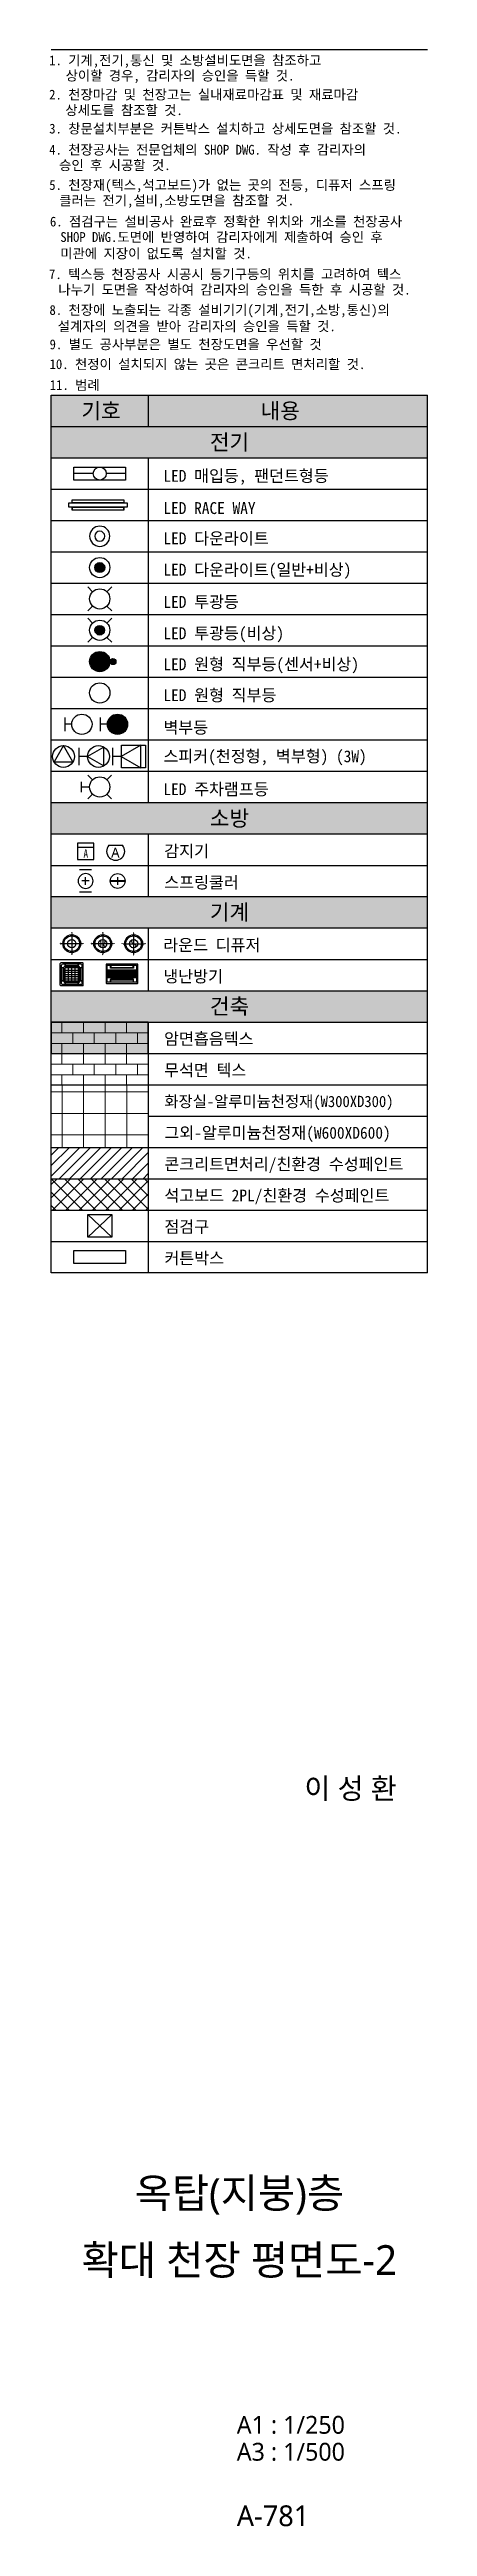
# Model space of a CAD drawing. Header units: millimetres. Extents: x 717452 to 1115512, y -611281 to 2012373.
# Drawn here: x 1099610 to 1115512, y 1744188 to 1848502 of the extents above; entities that cross this region are included whole.
import ezdxf
from ezdxf.enums import TextEntityAlignment as Align

# ---------------------------------------------------------------- set-up
doc = ezdxf.new("R2010")
doc.units = ezdxf.units.MM
doc.layers.get('0').update_dxf_attribs({"linetype": 'CONTINUOUS'})
for name, color, linetype in [('1.자탐 감지기', 100, 'CONTINUOUS'), ('A-XXXX-SOLD', 252, 'CONTINUOUS'), ('EHP', 1, 'CONTINUOUS'), ('EQ', 5, 'CONTINUOUS'), ('f-드라이팬던트 72˚ 헤드', 2, 'CONTINUOUS'), ('f-상향식 72˚ 헤드', 2, 'CONTINUOUS'), ('FIRE NOTE', 2, 'CONTINUOUS'), ('SS-DIF', 2, 'CONTINUOUS'), ('SS-ERV(SA)', 4, 'CONTINUOUS'), ('SYM', 3, 'CONTINUOUS'), ('SYM(비상)', 6, 'CONTINUOUS'), ('SYM(일반)', 3, 'CONTINUOUS'), ('TITLE', 7, 'CONTINUOUS'), ('아날로그감지기', 2, 'CONTINUOUS'), ('천정', 4, 'CONTINUOUS')]:
    doc.layers.add(name, color=color, linetype=linetype)
for name, color, linetype, lineweight in [('A-BORD-TEXT', 3, 'CONTINUOUS', 25), ('A-MKXX-NAME', 3, 'CONTINUOUS', 25), ('A-XXXX-HATC', 8, 'CONTINUOUS', 18), ('A-XXXX-NOTE', 3, 'CONTINUOUS', 25), ('A-XXXX-TABL', 7, 'CONTINUOUS', 25)]:
    doc.layers.add(name, color=color, linetype=linetype, lineweight=lineweight)
doc.layers.add('A-XXXX-NPLT', color=144, linetype='CONTINUOUS', lineweight=15, plot=False)
doc.styles.add('KHS', font='malgun.ttf')
doc.styles.add('돋움', font='')
doc.styles.add('돋움체', font='')
doc.styles.add('맑은고딕', font='malgun.ttf')
doc.styles.get('돋움').set_extended_font_data('DotumChe')
doc.styles.get('돋움체').set_extended_font_data('DotumChe')

msp = doc.modelspace()

# ---------------------------------------------------------------- texts
at = {"layer": 'A-BORD-TEXT', "style": '맑은고딕'}
msp.add_text('이 성 환', height=875, dxfattribs=at).set_placement((1114222, 1774829), align=Align.RIGHT)
for s, p in [('옥탑(지붕)층', (1107596, 1758227)), ('확대 천장 평면도-2', (1107596, 1755409))]:
    msp.add_text(s, height=1250, dxfattribs=at).set_placement(p, align=Align.MIDDLE_CENTER)
for s, height, p in [('A1 : 1/250', 750, (1107488, 1748093)), ('A3 : 1/500', 750, (1107488, 1746959)), ('A-781', 875, (1107488, 1744200))]:
    msp.add_text(s, height=height, dxfattribs=at).set_placement(p)

# ---------------------------------------------------------------- blocks, each defined once
blk = doc.blocks.new('I-4')
at = {"layer": 'EHP', "color": 0}
for p, q in [((-475, -450), (-475, 450)), ((-450, 475), (450, 475)), ((-425, 275), (-425, 375)), ((-425, 275), (-325, 275)), ((-425, -265), (-425, 265)), ((-425, 265), (-355, 265)), ((-375, 425), (-275, 425)), ((-355, -265), (-355, 265)), ((-325, -300), (-325, 300)), ((-300, 325), (300, 325)), ((-275, 325), (-275, 425)), ((-275, -275), (-275, 275)), ((-275, 275), (275, 275)), ((-275, 138), (275, 138)), ((-275, 0), (275, 0)), ((-265, 425), (265, 425)), ((-265, 355), (-265, 425)), ((-265, 355), (265, 355)), ((-180, 275), (-180, -275)), ((-90, 275), (-90, -275)), ((0, 275), (0, -275)), ((90, 275), (90, -275)), ((180, 275), (180, -275)), ((265, 355), (265, 425)), ((275, 325), (275, 425)), ((275, 425), (375, 425)), ((275, -275), (275, 275)), ((325, -300), (325, 300)), ((325, 275), (425, 275)), ((355, -265), (355, 265)), ((355, 265), (425, 265)), ((425, 275), (425, 375)), ((425, -265), (425, 265)), ((475, -450), (475, 450)), ((-450, -475), (450, -475)), ((-425, -265), (-355, -265)), ((-425, -275), (-325, -275)), ((-425, -375), (-425, -275)), ((-375, -425), (-275, -425)), ((-300, -325), (300, -325)), ((-275, -138), (275, -138)), ((-275, -275), (275, -275)), ((-275, -425), (-275, -325)), ((-265, -355), (265, -355)), ((-265, -425), (-265, -355)), ((-265, -425), (265, -425)), ((265, -425), (265, -355)), ((275, -425), (275, -325)), ((275, -425), (375, -425)), ((325, -275), (425, -275)), ((355, -265), (425, -265)), ((425, -375), (425, -275))]:
    blk.add_line(p, q, dxfattribs=at)
for centre, radius, start, end in [((-450, 450), 25, 90, 180), ((-375, 375), 50, 90, 180), ((-300, 300), 25, 90, 180), ((300, 300), 25, 0, 90), ((375, 375), 50, 0, 90), ((450, 450), 25, 0, 90), ((-450, -450), 25, 180, 270), ((-375, -375), 50, 180, 270), ((-300, -300), 25, 180, 270), ((300, -300), 25, 270, 0), ((375, -375), 50, 270, 0), ((450, -450), 25, 270, 0)]:
    blk.add_arc(centre, radius, start, end, dxfattribs=at)
blk = doc.blocks.new('ID_C_2_S_T')
at = {"layer": 'EHP'}
for points in [[(-474, 123), (-474, 120), (474, 120), (474, 123)], [(-474, -120), (-474, -123), (474, -123), (474, -120)]]:
    blk.add_hatch(color=0, dxfattribs=at).paths.add_polyline_path(points)
at = {"layer": 'EHP', "color": 0}
for p, q in [((-525, 310), (-525, -310)), ((515, 320), (-515, 320)), ((-484, -272), (-484, 272)), ((-484, 123), (484, 123)), ((484, 120), (-484, 120)), ((-484, 92), (484, 92)), ((484, 92), (-484, 92)), ((484, 88), (-484, 88)), ((484, 73), (-484, 73)), ((484, 58), (-484, 58)), ((484, 43), (-484, 43)), ((484, 28), (-484, 28)), ((484, 13), (-484, 13)), ((-474, 282), (474, 282)), ((-377, 183), (-377, 282)), ((377, 183), (-377, 183)), ((-374, 280), (-374, 193)), ((374, 280), (-374, 280)), ((-374, 193), (374, 193)), ((-371, 278), (-371, 203)), ((371, 278), (-371, 278)), ((-371, 203), (371, 203)), ((371, 203), (371, 278)), ((374, 193), (374, 280)), ((377, 282), (377, 183)), ((484, 272), (484, -272)), ((525, -310), (525, 310)), ((-515, -320), (515, -320)), ((484, -2), (-484, -2)), ((484, -17), (-484, -17)), ((484, -32), (-484, -32)), ((484, -47), (-484, -47)), ((484, -62), (-484, -62)), ((484, -77), (-484, -77)), ((484, -92), (-484, -92)), ((-484, -120), (484, -120)), ((-484, -123), (-484, -120)), ((484, -123), (-484, -123)), ((474, -282), (-474, -282)), ((377, -183), (-377, -183)), ((-377, -183), (-377, -282)), ((-374, -280), (-374, -193)), ((-374, -193), (374, -193)), ((374, -280), (-374, -280)), ((-371, -278), (-371, -203)), ((-371, -203), (371, -203)), ((371, -278), (-371, -278)), ((371, -203), (371, -278)), ((374, -193), (374, -280)), ((377, -282), (377, -183)), ((484, -123), (484, -120))]:
    blk.add_line(p, q, dxfattribs=at)
for points in [[(484, 120), (-484, 120), (-484, 123), (484, 123)], [(-484, -123), (484, -123), (484, -120), (-484, -120)]]:
    blk.add_lwpolyline(points, close=True, dxfattribs=at)
for centre, start, end in [((-515, 310), 90, 180), ((-474, 272), 90, 180), ((474, 272), 0, 90), ((515, 310), 0, 90), ((-515, -310), 180, 270), ((-474, -272), 180, 270), ((474, -272), 270, 0), ((515, -310), 270, 0)]:
    blk.add_arc(centre, 10, start, end, dxfattribs=at)
blk = doc.blocks.new('IL4')
at = {"layer": 'SYM(비상)'}
h = blk.add_hatch(color=256, dxfattribs=at)
edge = h.paths.add_edge_path()
edge.add_arc((-250, 0), 150, 0, 360)
for p, q in [((-100, 0), (0, 0)), ((0, 100), (0, -100))]:
    blk.add_line(p, q, dxfattribs=at)
blk.add_circle((-250, 0), 150, dxfattribs=at)
blk = doc.blocks.new('IL1')
at = {"layer": 'SYM'}
blk.add_circle((0, 0), 188, dxfattribs=at)
blk = doc.blocks.new('FA1')
at = {"layer": 'SYM'}
blk.add_lwpolyline([(-600, 150), (600, 150), (600, -150), (-600, -150)], close=True, dxfattribs=at)
for points in [[(-150, 0), (-600, 0)], [(600, 0), (150, 0)]]:
    blk.add_lwpolyline(points, dxfattribs=at)
blk.add_circle((0, 0), 150, dxfattribs=at)
blk = doc.blocks.new('IL7')
at = {"layer": 'SYM'}
h = blk.add_hatch(color=256, dxfattribs=at)
edge = h.paths.add_edge_path()
edge.add_arc((0, 0), 150, 0, 360)
h = blk.add_hatch(color=256, dxfattribs=at)
edge = h.paths.add_edge_path()
edge.add_arc((195, 0), 45, 0, 360)
for centre, radius in [((0, 0), 150), ((195, 0), 45)]:
    blk.add_circle(centre, radius, dxfattribs=at)
blk = doc.blocks.new('rac')
at = {"layer": 'SYM'}
for p, q in [((0, 70), (0, 0)), ((1200, 0), (1200, 70))]:
    blk.add_line(p, q, dxfattribs=at)
at = {"layer": 'SYM', "color": 1, "linetype": 'Continuous'}
blk.add_lwpolyline([(-78, 170), (1277, 170), (1277, 70), (-78, 70)], close=True, dxfattribs=at)
at = {"layer": 'SYM'}
for points in [[(0, 240), (1200, 240), (1200, 170), (0, 170)], [(0, 70), (1200, 70), (1200, 0), (0, 0)]]:
    blk.add_lwpolyline(points, close=True, dxfattribs=at)
blk = doc.blocks.new('IL9')
at = {"layer": 'SYM(일반)'}
for p, q in [((-134, 134), (-224, 224)), ((134, 134), (224, 224)), ((-134, -134), (-224, -224)), ((134, -134), (224, -224))]:
    blk.add_line(p, q, dxfattribs=at)
blk.add_circle((0, 0), 190, dxfattribs=at)
blk = doc.blocks.new('IL9(비상)')
at = {"layer": 'SYM(비상)'}
h = blk.add_hatch(color=256, dxfattribs=at)
edge = h.paths.add_edge_path()
edge.add_arc((0, 0), 90, 0, 360)
for p, q in [((-134, 134), (-224, 224)), ((134, 134), (224, 224)), ((-134, -134), (-224, -224)), ((134, -134), (224, -224))]:
    blk.add_line(p, q, dxfattribs=at)
for radius in [190, 90]:
    blk.add_circle((0, 0), radius, dxfattribs=at)
blk = doc.blocks.new('IL2')
at = {"layer": 'SYM'}
for p, q in [((-100, 0), (0, 0)), ((0, 100), (0, -100))]:
    blk.add_line(p, q, dxfattribs=at)
blk.add_circle((-250, 0), 150, dxfattribs=at)
blk = doc.blocks.new('IL5')
at = {"layer": 'SYM'}
for radius in [150, 75]:
    blk.add_circle((0, 0), radius, dxfattribs=at)
blk = doc.blocks.new('IL6')
at = {"layer": 'SYM'}
h = blk.add_hatch(color=1, dxfattribs=at)
edge = h.paths.add_edge_path()
edge.add_arc((0, 0), 75, 0, 360)
blk.add_circle((0, 0), 150, dxfattribs=at)
at = {"layer": 'SYM', "color": 6}
blk.add_circle((0, 0), 75, dxfattribs=at)
blk = doc.blocks.new('SP1')
at = {"layer": 'SYM', "lineweight": -3}
blk.add_lwpolyline([(0, 150), (-130, -75), (130, -75)], close=True, dxfattribs=at)
blk.add_circle((0, 0), 150, dxfattribs=at)
blk = doc.blocks.new('SP2')
at = {"layer": 'SYM', "lineweight": -3}
blk.add_lwpolyline([(0, 120), (130, 345), (-130, 345)], close=True, dxfattribs=at)
for points in [[(-120, 0), (120, 0)], [(0, 120), (0, 0)]]:
    blk.add_lwpolyline(points, dxfattribs=at)
blk.add_circle((0, 270), 150, dxfattribs=at)
blk = doc.blocks.new('SP3')
at = {"layer": 'SYM', "lineweight": -3}
for points in [[(0, 120), (156, 390), (-156, 390)], [(-155, 453), (156, 453), (156, 123), (-155, 123)]]:
    blk.add_lwpolyline(points, close=True, dxfattribs=at)
for points in [[(-120, 0), (120, 0)], [(0, 120), (0, 0)]]:
    blk.add_lwpolyline(points, dxfattribs=at)
blk = doc.blocks.new('자탐 - 연기식')
blk.add_line((-175, 87), (175, 87))
blk.add_lwpolyline([(-175, -175), (175, -175), (175, 175), (-175, 175)], close=True)
at = {"layer": '1.자탐 감지기', "color": 1, "style": '돋움', "width": 0.85}
blk.add_text('A', height=182, dxfattribs=at).set_placement((4, -49), align=Align.MIDDLE)
blk = doc.blocks.new('ERV-DIFFUSER')
at = {"layer": 'SS-DIF'}
h = blk.add_hatch(color=2, dxfattribs=at)
edge = h.paths.add_edge_path()
edge.add_ellipse((-96, 0), major_axis=(0.602, 0.602), ratio=1, start_angle=45, end_angle=225)
edge.add_ellipse((-96, 0), major_axis=(0.602, 0.602), ratio=1, start_angle=225, end_angle=405)
h = blk.add_hatch(color=2, dxfattribs=at)
edge = h.paths.add_edge_path()
edge.add_ellipse((0, 92), major_axis=(-0.602, 0.602), ratio=1, start_angle=0, end_angle=360, ccw=False)
h = blk.add_hatch(color=2, dxfattribs=at)
edge = h.paths.add_edge_path()
edge.add_ellipse((96, 0), major_axis=(-0.602, 0.602), ratio=1, start_angle=135, end_angle=315, ccw=False)
edge.add_ellipse((96, 0), major_axis=(-0.602, 0.602), ratio=1, start_angle=-45, end_angle=135, ccw=False)
h = blk.add_hatch(color=2, dxfattribs=at)
edge = h.paths.add_edge_path()
edge.add_ellipse((0, -92), major_axis=(-0.602, -0.602), ratio=1, start_angle=0, end_angle=360)
at = {"layer": 'SS-DIF', "color": 1}
for p, q in [((89, 0), (-89, 0)), ((0, -85), (0, 85))]:
    blk.add_line(p, q, dxfattribs=at)
at = {"layer": 'SS-DIF', "color": 0}
for radius in [75, 65.6]:
    blk.add_circle((0, 0), radius, dxfattribs=at)
at = {"layer": 'SS-DIF', "color": 1}
blk.add_circle((0, 0), 35.2, dxfattribs=at)
at = {"layer": 'SS-DIF', "color": 2}
for centre, major_axis, start_param, end_param in [((-96, 0), (-0.602, 0.602), -0.785398, 5.497787), ((0, -92), (-0.602, -0.602), 5.497787, 11.780972)]:
    blk.add_ellipse(centre, major_axis=major_axis, ratio=1, start_param=start_param, end_param=end_param, dxfattribs=at)
at = {"layer": 'SS-DIF', "color": 2, "extrusion": (0, 0, -1)}
for centre, major_axis, start_param, end_param in [((0, 92), (-0.602, 0.602), 5.497787, 11.780972), ((96, 0), (0.602, 0.602), -0.785398, 5.497787)]:
    blk.add_ellipse(centre, major_axis=major_axis, ratio=1, start_param=start_param, end_param=end_param, dxfattribs=at)
blk = doc.blocks.new('A$C3A5A4421')
at = {"layer": 'f-상향식 72˚ 헤드', "linetype": 'ByBlock'}
for p, q in [((0, 180), (0, 20)), ((300, 180), (300, 20))]:
    blk.add_line(p, q, dxfattribs=at)
at = {"layer": 'f-상향식 72˚ 헤드', "color": 1, "linetype": 'ByBlock'}
for p, q in [((100, 100), (200, 100)), ((150, 150), (150, 50))]:
    blk.add_line(p, q, dxfattribs=at)
at = {"layer": 'f-상향식 72˚ 헤드', "linetype": 'ByBlock'}
blk.add_circle((150, 100), 100, dxfattribs=at)
blk = doc.blocks.new('A$C7597718F')
at = {"layer": 'f-드라이팬던트 72˚ 헤드', "color": 1, "linetype": 'ByBlock'}
for p, q in [((50, 100), (150, 100)), ((100, 150), (100, 50))]:
    blk.add_line(p, q, dxfattribs=at)
at = {"layer": 'f-드라이팬던트 72˚ 헤드', "linetype": 'ByBlock', "const_width": 30}
blk.add_lwpolyline([(100, 0), (100, 200)], dxfattribs=at)
at = {"layer": 'f-드라이팬던트 72˚ 헤드', "linetype": 'ByBlock'}
blk.add_circle((100, 100), 100, dxfattribs=at)
blk = doc.blocks.new('자탐-아나로그차동식')
at = {"layer": '아날로그감지기'}
blk.add_line((-168, 375), (168, 375), dxfattribs=at)
blk.add_arc((0, 225), 225, 138.18969, 41.81031, dxfattribs=at)
at = {"layer": '아날로그감지기', "style": 'KHS'}
blk.add_text('A', height=255, dxfattribs=at).set_placement((-113, 62))
blk = doc.blocks.new('A$C713B3111')
at = {"layer": 'SYM(일반)'}
for p, q in [((-134, 476), (-224, 566)), ((134, 476), (224, 566)), ((-134, 208), (-224, 118)), ((134, 208), (224, 118))]:
    blk.add_line(p, q, dxfattribs=at)
for points in [[(95, 0), (-95, 0)], [(0, 0), (0, 152)]]:
    blk.add_lwpolyline(points, dxfattribs=at)
blk.add_circle((0, 342), 190, dxfattribs=at)
blk = doc.blocks.new('A$C13013D9C')
at = {"layer": 'A-XXXX-HATC'}
h = blk.add_hatch(color=253, dxfattribs=at)
h.dxf.hatch_style = 1
h.paths.add_polyline_path([(5655, 25231), (5655, 24175), (18322, 24175), (18322, 25231)])
h = blk.add_hatch(color=254, dxfattribs=at)
h.dxf.hatch_style = 1
h.paths.add_polyline_path([(5655, 24175), (5655, 23119), (18322, 23119), (18322, 24175)])
h = blk.add_hatch(color=254, dxfattribs=at)
h.dxf.hatch_style = 1
h.paths.add_polyline_path([(5655, 11504), (5655, 10448), (18322, 10448), (18322, 11504)])
h = blk.add_hatch(color=254, dxfattribs=at)
h.dxf.hatch_style = 1
h.paths.add_polyline_path([(5655, 8337), (5655, 7281), (18322, 7281), (18322, 8337)])
h = blk.add_hatch(color=254, dxfattribs=at)
h.dxf.hatch_style = 1
h.paths.add_polyline_path([(5655, 5169), (5655, 4113), (18322, 4113), (18322, 5169)])
h = blk.add_hatch(dxfattribs=at)
h.set_pattern_fill('ANSI31', color=256, scale=2000)
h.set_pattern_definition([(45, (-2219774.96, -299259.27), (-176.776695, 176.776695), [])])
h.paths.add_polyline_path([(5655, -1166), (8923, -1166), (8923, -111), (5655, -111)])
h = blk.add_hatch(dxfattribs=at)
h.set_pattern_fill('ANSI37', color=256, scale=100)
h.paths.add_polyline_path([(5655, -2222), (8923, -2222), (8923, -1166), (5655, -1166)])
at = {"layer": 'A-XXXX-SOLD'}
h = blk.add_hatch(color=256, dxfattribs=at)
h.dxf.hatch_style = 1
h.paths.add_polyline_path([(8923, 3057), (8923, 4113), (5655, 4113), (5655, 3057)])
for p, q in [((18322, -4334), (18322, 25231)), ((7693, -2370), (6885, -3131)), ((6885, -2370), (7693, -3131))]:
    blk.add_line(p, q)
blk.add_lwpolyline([(18322, -4334), (5655, -4334), (5655, 25231)])
for points in [[(8923, 3057), (8923, 4113), (5655, 4113), (5655, 3057)], [(6885, -2370), (7693, -2370), (7693, -3131), (6885, -3131)]]:
    blk.add_lwpolyline(points, close=True)
at = {"layer": 'A-MKXX-NAME'}
blk.add_line((7713, 9999), (7713, 9999), dxfattribs=at)
at = {"layer": 'A-MKXX-NAME', "color": 6}
blk.add_lwpolyline([(6416, -3588), (8161, -3588), (8161, -4024), (6416, -4024)], close=True, dxfattribs=at)
at = {"layer": 'A-XXXX-HATC'}
for p, q in [((5655, 3750), (8923, 3750)), ((5655, 3387), (8923, 3387)), ((6016, 4113), (6016, 3750)), ((6016, 3387), (6016, 3057)), ((6379, 3750), (6379, 3387)), ((6741, 4113), (6741, 3750)), ((6741, 3387), (6741, 3057)), ((7104, 3750), (7104, 3387)), ((7467, 4113), (7467, 3750)), ((7467, 3387), (7467, 3057)), ((7830, 3750), (7830, 3387)), ((8193, 4113), (8193, 3750)), ((8193, 3387), (8193, 3057)), ((8556, 3750), (8556, 3387)), ((5655, 2694), (8923, 2694)), ((6016, 3057), (6016, 2694)), ((6379, 2694), (6379, 2331)), ((6741, 3057), (6741, 2694)), ((7104, 2694), (7104, 2331)), ((7467, 3057), (7467, 2694)), ((7830, 2694), (7830, 2331)), ((8193, 3057), (8193, 2694)), ((8556, 2694), (8556, 2331)), ((5651, 1760), (8923, 1760)), ((5655, 2331), (8923, 2331)), ((6016, 2331), (6016, 2001)), ((6020, 2001), (6020, -111)), ((6741, 2331), (6741, 2001)), ((6746, 2001), (6746, -111)), ((7467, 2331), (7467, 2001)), ((7472, 2001), (7472, -111)), ((8193, 2331), (8193, 2001)), ((8197, 2001), (8197, -111)), ((5651, 1034), (8923, 1034)), ((5651, 308), (8923, 308))]:
    blk.add_line(p, q, dxfattribs=at)
at = {"layer": 'A-XXXX-NPLT'}
blk.add_lwpolyline([(18322, 25231), (5655, 25231), (5655, 24175), (18322, 24175)], dxfattribs=at)
at = {"layer": 'A-XXXX-TABL'}
for p, q in [((5655, 36877), (18322, 36877)), ((5655, 25231), (18322, 25231)), ((8923, 25231), (8923, 24175)), ((5655, 24175), (18322, 24175)), ((5655, 23119), (18322, 23119)), ((8923, 23119), (8923, 11504)), ((5655, 22063), (18322, 22063)), ((5655, 21007), (18322, 21007)), ((5655, 19951), (18322, 19951)), ((5655, 18896), (18322, 18896)), ((5655, 17840), (18322, 17840)), ((5655, 16784), (18322, 16784)), ((5655, 15728), (18322, 15728)), ((5655, 14672), (18322, 14672)), ((5655, 13616), (18322, 13616)), ((5655, 12560), (18322, 12560)), ((5655, 11504), (18322, 11504)), ((5655, 10448), (18322, 10448)), ((8923, 10448), (8923, 8337)), ((5655, 9392), (18322, 9392)), ((5655, 8337), (18322, 8337)), ((5655, 8337), (18322, 8337)), ((5655, 7281), (18322, 7281)), ((8923, 7281), (8923, 5169)), ((5655, 6225), (18322, 6225)), ((5655, 5169), (18322, 5169)), ((5655, 4113), (18322, 4113)), ((8923, 4113), (8923, -4334)), ((5655, 3057), (18322, 3057)), ((5655, 2001), (18322, 2001)), ((8923, 945), (18322, 945)), ((5655, -111), (18322, -111)), ((5655, -1166), (18322, -1166)), ((5655, -2222), (18322, -2222)), ((5655, -3278), (18322, -3278))]:
    blk.add_line(p, q, dxfattribs=at)
at = {"layer": 'EQ', "xscale": 0.8145454545454547, "yscale": 0.8145454545454547, "zscale": 0.8145454545454547, "rotation": 90}
blk.add_blockref('I-4', (6348, 5719), dxfattribs=at)
at = {"layer": 'EQ', "xscale": 1.018181818181818, "yscale": 1.018181818181818, "zscale": 1.018181818181818}
blk.add_blockref('ID_C_2_S_T', (8037, 5741), dxfattribs=at)
at = {"layer": 'f-드라이팬던트 72˚ 헤드', "linetype": 'ByBlock', "xscale": 2.499999999981803, "yscale": 2.499999999981803, "zscale": 2.499999999981803, "rotation": 90}
blk.add_blockref('A$C7597718F', (8143, 8615), dxfattribs=at)
at = {"layer": 'f-상향식 72˚ 헤드', "linetype": 'ByBlock', "xscale": -2.499999999981806, "yscale": 2.499999999981806, "zscale": 2.499999999981806, "rotation": 270}
blk.add_blockref('A$C3A5A4421', (6563, 8490), dxfattribs=at)
at = {"layer": 'FIRE NOTE', "color": 2, "xscale": 1.567406084289645, "yscale": 1.567406084289645, "zscale": 1.567406084289645}
blk.add_blockref('자탐 - 연기식', (6813, 9866), dxfattribs=at)
at = {"layer": 'SS-ERV(SA)', "xscale": 4, "yscale": 4, "zscale": 4, "rotation": 180}
for p in [(6348, 6753), (7389, 6753), (8430, 6752)]:
    blk.add_blockref('ERV-DIFFUSER', p, dxfattribs=at)
at = {"layer": 'SYM'}
for name, p, xscale, yscale, zscale in [('FA1', (7289, 22591), 1.454545454545436, 1.454545454545436, 1.818181818182024), ('IL6', (7289, 19423), 2.272727272727244, 2.272727272727244, 2.272727272727244), ('IL7', (7289, 16256), 2.272727272727244, 2.272727272727244, 2.272727272727244), ('IL1', (7289, 15200), 1.818181818181795, 1.818181818181795, 1.818181818181795)]:
    blk.add_blockref(name, p, dxfattribs=dict(at, xscale=xscale, yscale=yscale, zscale=zscale))
at = {"layer": 'SYM(비상)', "xscale": 1.794258373204827, "yscale": 1.794258373204827, "zscale": 1.794258373204827}
blk.add_blockref('IL9(비상)', (7289, 17312), dxfattribs=at)
at = {"layer": 'SYM(비상)', "xscale": 2.272727272727244, "yscale": 2.272727272727244, "zscale": 2.272727272727244, "rotation": 180}
blk.add_blockref('IL4', (7320, 14144), dxfattribs=at)
at = {"layer": 'SYM(일반)', "ltscale": 5, "xscale": 1.454545454545436, "yscale": 1.454545454545436, "zscale": 1.454545454545436}
blk.add_blockref('rac', (6357, 21361), dxfattribs=at)
at = {"layer": 'SYM(일반)'}
for name, p, xscale, yscale, zscale in [('IL5', (7289, 20479), -2.272727272726115, 2.272727272726115, 2.272727272726115), ('IL9', (7289, 18368), 1.794258373204827, 1.794258373204827, 1.794258373204827)]:
    blk.add_blockref(name, p, dxfattribs=dict(at, xscale=xscale, yscale=yscale, zscale=zscale))
at = {"layer": 'SYM(일반)', "xscale": 1.794258373205718, "yscale": 1.794258373205718, "zscale": 1.794258373205718, "rotation": 270}
blk.add_blockref('A$C713B3111', (6675, 12032), dxfattribs=at)
at = {"layer": 'TITLE', "color": 2, "xscale": 1.350000000558794, "yscale": 1.350000000558794, "zscale": 1.350000000558794}
blk.add_blockref('자탐-아나로그차동식', (7825, 9563), dxfattribs=at)
at = {"layer": '천정'}
for name, p, xscale, yscale, zscale, rotation in [('IL2', (6120, 14144), 2.272727272727244, 2.272727272727244, 2.272727272727244, 180), ('SP2', (6586, 13059), 2.44514106579522, 2.44514106579522, 2.44514106579522, 270), ('SP3', (7722, 13059), 2.44514106579522, 2.44514106579522, 2.44514106579522, 270)]:
    blk.add_blockref(name, p, dxfattribs=dict(at, xscale=xscale, yscale=yscale, zscale=zscale, rotation=rotation))
at = {"layer": '천정', "xscale": 2.44514106579522, "yscale": 2.44514106579522, "zscale": 2.44514106579522}
blk.add_blockref('SP1', (6068, 13059), dxfattribs=at)
at = {"layer": 'A-XXXX-NOTE', "style": '돋움체'}
for s, height, p in [('1. 기계,전기,통신 및 소방설비도면을 참조하고', 330.03, (5588, 36349)), (' 상이할 경우, 감리자의 승인을 득할 것.', 330.03, (5927, 35833)), ('2. 천장마감 및 천장고는 실내재료마감표 및 재료마감', 330.03, (5587, 35195)), ('3. 창문설치부분은 커튼박스 설치하고 상세도면을 참조할 것.', 330.03, (5588, 34049)), (' 상세도를 참조할 것.', 330.03, (5917, 34670)), ('4. 천장공사는 전문업체의 SHOP DWG. 작성 후 감리자의', 330.03, (5588, 33337)), ('승인 후 시공할 것.', 330.03, (5922, 32816)), ('5. 천장재(텍스,석고보드)가 없는 곳의 전등, 디퓨저 스프링', 330.03, (5589, 32149)), ('클러는 전기,설비,소방도면을 참조할 것.', 330.03, (5925, 31628)), ('6. 점검구는 설비공사 완료후 정확한 위치와 개소를 천장공사', 330.03, (5613, 30917)), ('SHOP DWG.도면에 반영하여 감리자에게 제출하여 승인 후', 330.03, (5963, 30396)), ('미관에 지장이 없도록 설치할 것.', 330.03, (5960, 29841)), ('7. 텍스등 천장공사 시공시 등기구등의 위치를 고려하여 텍스', 330.03, (5582, 29144)), ('나누기 도면을 작성하여 감리자의 승인을 득한 후 시공할 것.', 330.03, (5894, 28623)), ('8. 천장에 노출되는 각종 설비기기(기계,전기,소방,통신)의', 330.03, (5597, 27938)), ('설계자의 의견을 받아 감리자의 승인을 득할 것. ', 330.03, (5874, 27388)), ('9. 별도 공사부분은 별도 천장도면을 우선할 것', 330.03, (5601, 26780)), ('10. 천정이 설치되지 않는 곳은 콘크리트 면처리할 것.', 330.03, (5601, 26113)), ('11. 범례', 330, (5606, 25409))]:
    blk.add_text(s, height=height, dxfattribs=at).set_placement(p)
at = {"layer": 'A-XXXX-NOTE'}
for s, height, style, p in [('기호', 527.9, '돋움체', (7334, 24705)), ('내용', 527.9, '돋움체', (13367, 24705)), ('전기', 527.9, '돋움체', (11659, 23649)), ('소방', 527.9, '돋움체', (11659, 10978)), ('기계', 527.9, '돋움체', (11659, 7811)), ('R', 300, '맑은고딕', (7389, 6753)), ('S', 300, '맑은고딕', (8430, 6753)), ('건축', 527.9, '돋움체', (11659, 4643))]:
    blk.add_text(s, height=height, dxfattribs=dict(at, style=style)).set_placement(p, align=Align.MIDDLE_CENTER)
at = {"layer": 'A-XXXX-NOTE', "style": '돋움체'}
for s, height, p in [('LED 매입등, 팬던트형등', 400, (9433, 22514)), ('LED RACE WAY', 400, (9433, 21428)), ('LED 다운라이트', 400, (9433, 20408)), ('LED 다운라이트(일반+비상)', 400, (9433, 19352)), ('LED 투광등', 400, (9433, 18266)), ('LED 투광등(비상)', 400, (9433, 17210)), ('LED 원형 직부등(센서+비상)', 400, (9433, 16167)), ('LED 원형 직부등', 400, (9433, 15125)), ('벽부등', 400, (9433, 14034)), ('스피커(천정형, 벽부형) (3W)', 400, (9433, 13066)), ('LED 주차램프등', 400, (9433, 11957)), ('감지기', 400, (9461, 9872)), ('스프링쿨러', 400, (9461, 8816)), ('라운드 디퓨저', 400, (9430, 6708)), ('냉난방기', 400, (9430, 5652)), ('암면흡음텍스', 400, (9455, 3549)), ('무석면 텍스', 400, (9455, 2493)), ('화장실-알루미늄천정재(W300XD300)', 380, (9465, 1437)), ('그외-알루미늄천정재(W600XD600)', 400, (9465, 381)), ('콘크리트면처리/친환경 수성페인트', 400, (9465, -675)), ('석고보드 2PL/친환경 수성페인트', 400, (9465, -1731)), ('점검구', 400, (9465, -2787)), ('커튼박스', 400, (9465, -3842))]:
    blk.add_text(s, height=height, dxfattribs=at).set_placement(p, align=Align.MIDDLE_LEFT)

# ---------------------------------------------------------------- block references
at = {"xscale": 1.25, "yscale": 1.25, "zscale": 1.25}
msp.add_blockref('A$C13013D9C', (1092610, 1802405), dxfattribs=at)

msp.set_redraw_order([(e.dxf.handle, doc.entitydb.next_handle()) for e in msp.query("TEXT MTEXT ATTDEF DIMENSION ARC_DIMENSION")])  # texts and dimensions are drawn at this point

doc.saveas('drawing.dxf')
